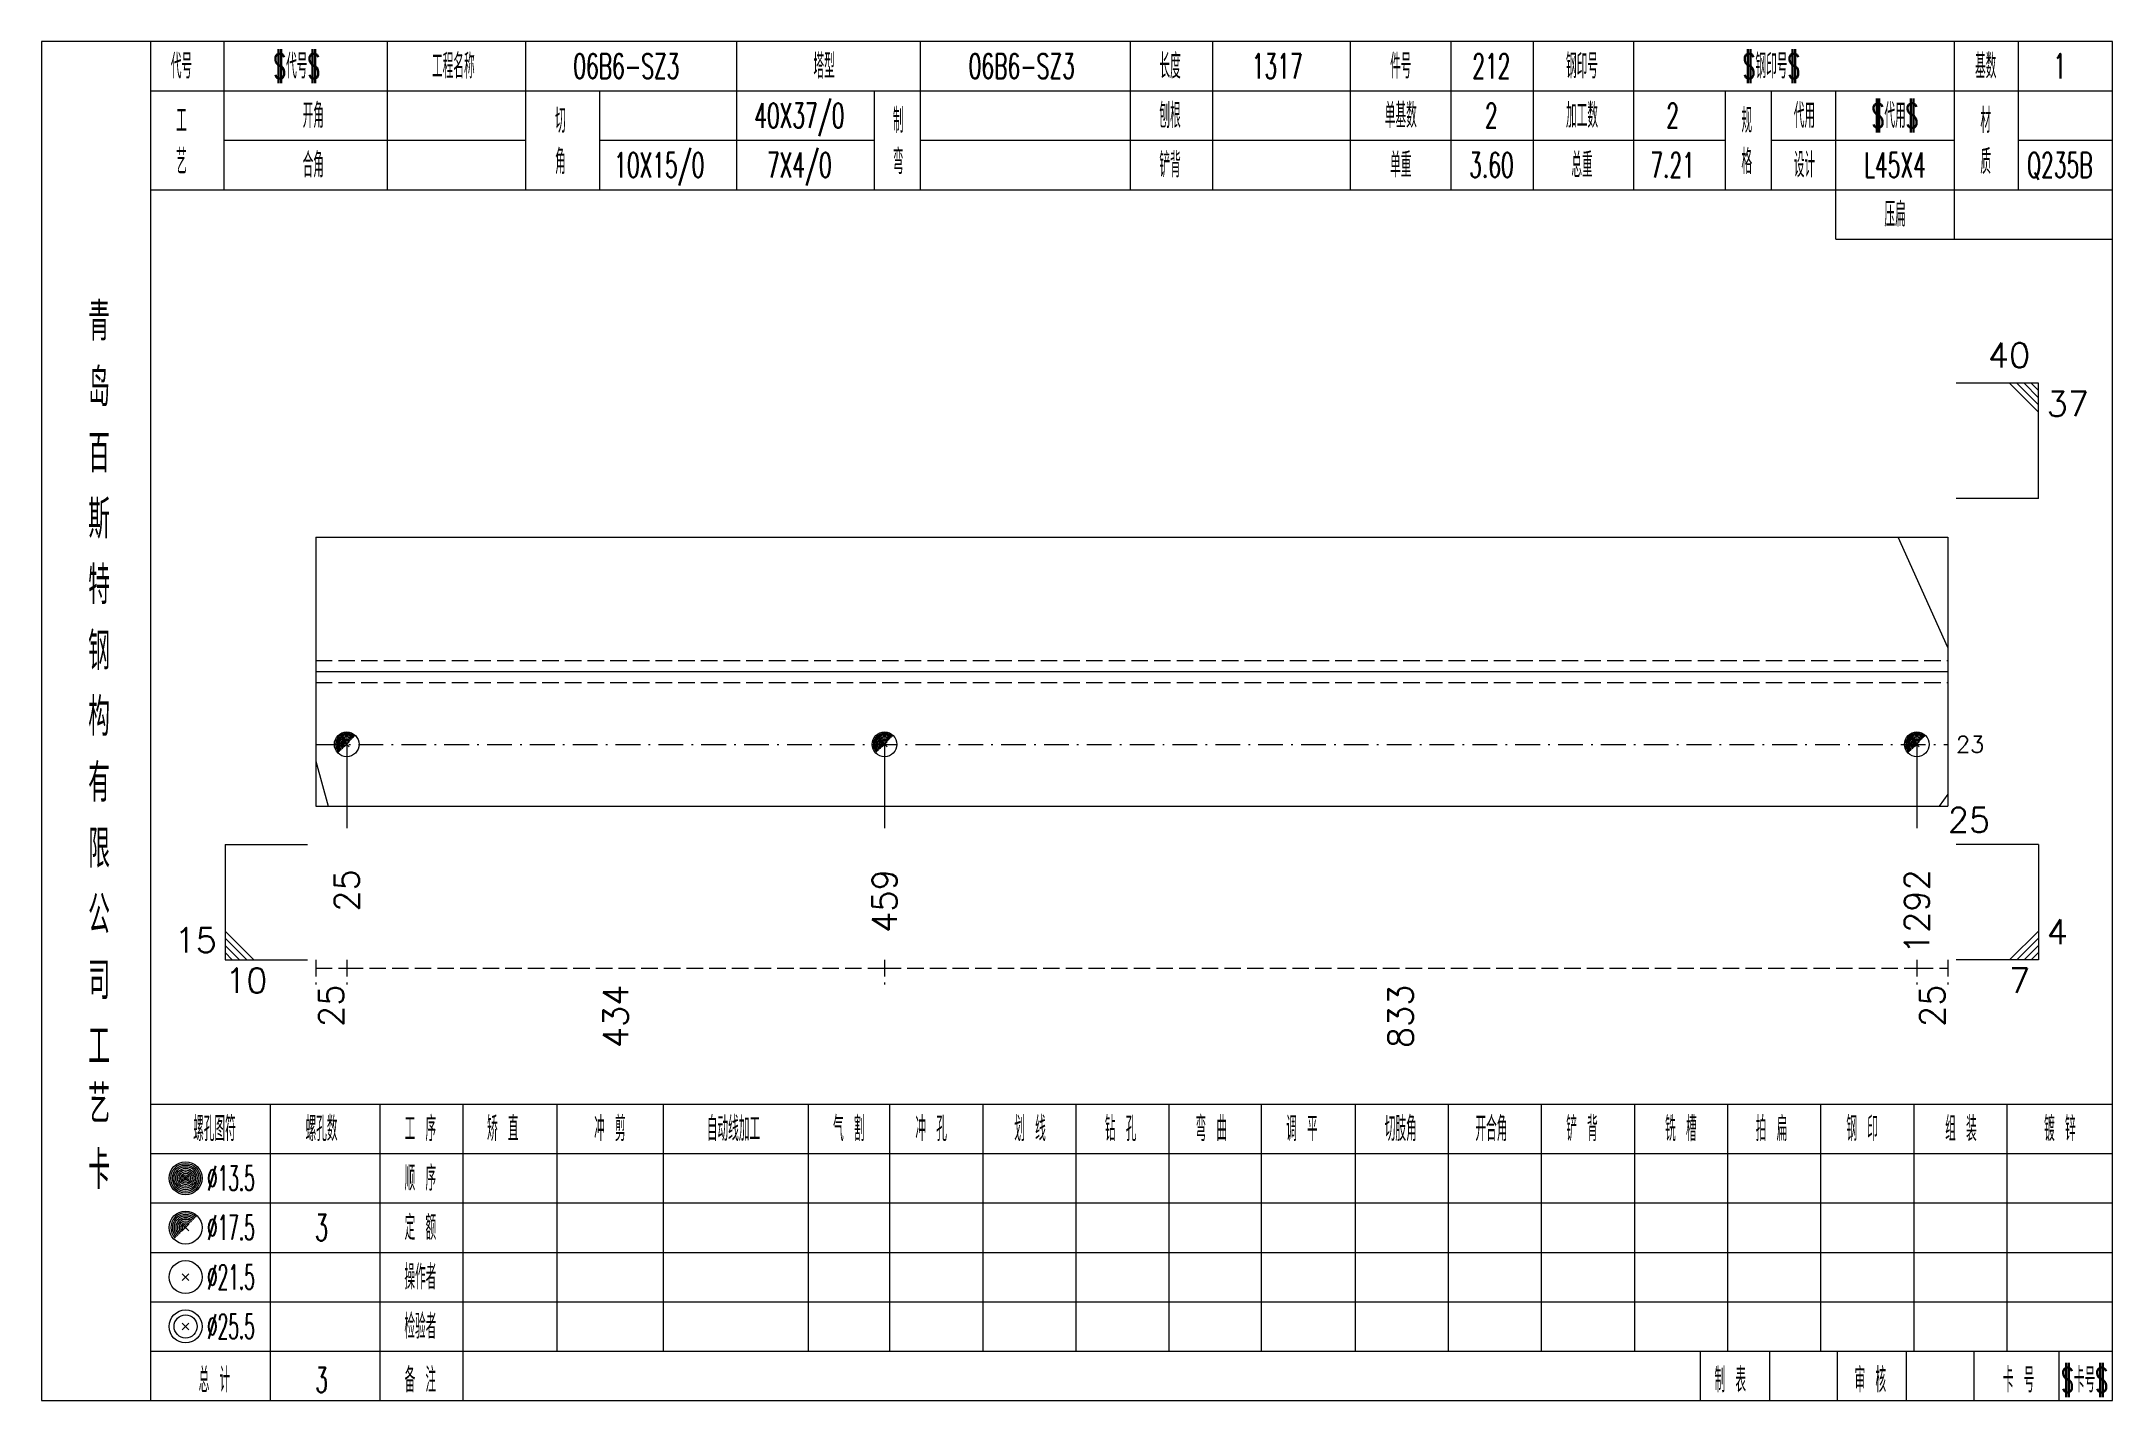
# Model space of a CAD drawing. Extents: x -533 to 8774, y 0 to 7979.
# Drawn here: x 2108.4 to 2359.8, y 7087.9 to 7252.9 of the extents above; entities that cross this region are included whole.
import ezdxf
from ezdxf.enums import TextEntityAlignment as Align

# ---------------------------------------------------------------- set-up
doc = ezdxf.new("R2010")
doc.units = 0
doc.header["$MEASUREMENT"] = 0
doc.linetypes.add('一点画线', pattern=[5.2, 3, -1, 0.2, -1])
doc.linetypes.add('虚线', pattern=[2.75, 2, -0.75])
doc.layers.get('0').update_dxf_attribs({"linetype": 'CONTINUOUS', "lineweight": 25})
for name, color, linetype, lineweight in [('1', 7, 'CONTINUOUS', 25), ('4', 7, 'CONTINUOUS', 25), ('5', 7, 'CONTINUOUS', 25)]:
    doc.layers.add(name, color=color, linetype=linetype, lineweight=lineweight)
doc.styles.get("Standard").update_dxf_attribs({"font": 'simplex.shx', "width": 0.7, "height": 3, "bigfont": 'gbhzfs.shx'})

msp = doc.modelspace()

# ---------------------------------------------------------------- texts
at = {"color": 7, "linetype": 'Continuous', "lineweight": 13}
for s, p in [('40', (2349.8, 7212.39)), ('15', (2129.7, 7141.39))]:
    msp.add_text(s, height=3, dxfattribs=at).set_placement(p, align=Align.BOTTOM_RIGHT)
for s, p in [('37', (2351.8, 7210.39)), ('10', (2130.7, 7140.39))]:
    msp.add_text(s, height=3, dxfattribs=at).set_placement(p, align=Align.TOP_LEFT)
msp.add_text('23', height=2, dxfattribs=at).set_placement((2340.8, 7167.56), align=Align.MIDDLE_LEFT)
msp.add_text('4', height=3, dxfattribs=at).set_placement((2351.8, 7142.39), align=Align.BOTTOM_LEFT)
msp.add_text('7', height=3, dxfattribs=at).set_placement((2349.8, 7140.39), align=Align.TOP_RIGHT)
at = {"color": 8, "linetype": 'Continuous', "lineweight": 9}
for s, p in [('25', (2143.58, 7138.39)), ('434', (2178.1, 7138.39)), ('833', (2273.39, 7138.39)), ('25', (2337.92, 7138.39))]:
    msp.add_text(s, height=3, rotation=90, dxfattribs=at).set_placement(p, align=Align.MIDDLE_RIGHT)
at = {"layer": '1', "color": 7, "linetype": 'Continuous', "lineweight": 13}
msp.add_text('25', height=3, dxfattribs=at).set_placement((2339.8, 7158.39), align=Align.MIDDLE_LEFT)
for s, p in [('25', (2145.46, 7152.39)), ('459', (2210.74, 7152.39)), ('1292', (2336.04, 7152.39))]:
    msp.add_text(s, height=3, rotation=90, dxfattribs=at).set_placement(p, align=Align.MIDDLE_RIGHT)
at = {"layer": '4', "color": 1, "linetype": 'Continuous', "lineweight": 13}
for s, height, width, p in [('代号', 3, 0.6, (2125.4, 7249.89)), ('$代号$', 3, 0.6, (2139.4, 7249.89)), ('工程名称', 3, 0.6, (2158.4, 7249.89)), ('06B6-SZ3', 3, 0.6, (2179.4, 7249.89)), ('塔型', 3, 0.6, (2203.4, 7249.89)), ('06B6-SZ3', 3, 0.6, (2227.4, 7249.89)), ('长度', 3, 0.6, (2245.4, 7249.89)), ('1317', 3, 0.6, (2258.4, 7249.89)), ('件号', 3, 0.6, (2273.4, 7249.89)), ('212', 3, 0.6, (2284.4, 7249.89)), ('钢印号', 3, 0.6, (2295.4, 7249.89)), ('$钢印号$', 3, 0.6, (2318.4, 7249.89)), ('基数', 3, 0.6, (2344.4, 7249.89)), ('1', 3, 0.6, (2353.4, 7249.89)), ('开角', 3, 0.6, (2141.4, 7243.89)), ('40X37/0', 3, 0.6, (2200.4, 7243.89)), ('刨根', 3, 0.6, (2245.4, 7243.89)), ('单基数', 3, 0.6, (2273.4, 7243.89)), ('2', 3, 0.6, (2284.4, 7243.89)), ('加工数', 3, 0.6, (2295.4, 7243.89)), ('2', 3, 0.6, (2306.4, 7243.89)), ('代用', 3, 0.6, (2322.4, 7243.89)), ('$代用$', 3, 0.6, (2333.4, 7243.89)), ('工', 3, 0.6, (2125.4, 7243.29)), ('切', 3, 0.6, (2171.4, 7243.29)), ('制', 3, 0.6, (2212.4, 7243.29)), ('规', 3, 0.6, (2315.4, 7243.29)), ('材', 3, 0.6, (2344.4, 7243.29)), ('艺', 3, 0.6, (2125.4, 7238.29)), ('合角', 3, 0.6, (2141.4, 7237.89)), ('角', 3, 0.6, (2171.4, 7238.29)), ('10X15/0', 3, 0.6, (2183.4, 7237.89)), ('7X4/0', 3, 0.6, (2200.4, 7237.89)), ('弯', 3, 0.6, (2212.4, 7238.29)), ('铲背', 3, 0.6, (2245.4, 7237.89)), ('单重', 3, 0.6, (2273.4, 7237.89)), ('3.60', 3, 0.6, (2284.4, 7237.89)), ('总重', 3, 0.6, (2295.4, 7237.89)), ('7.21', 3, 0.6, (2306.4, 7237.89)), ('格', 3, 0.6, (2315.4, 7238.29)), ('设计', 3, 0.6, (2322.4, 7237.89)), ('L45X4', 3, 0.6, (2333.4, 7237.89)), ('质', 3, 0.6, (2344.4, 7238.29)), ('Q235B', 3, 0.6, (2353.4, 7237.89)), ('压扁', 3, 0.6, (2333.4, 7231.89)), ('青', 4.6, 0.8, (2115.4, 7218.89)), ('岛', 4.6, 0.8, (2115.4, 7210.89)), ('百', 4.6, 0.8, (2115.4, 7202.89)), ('斯', 4.6, 0.8, (2115.4, 7194.89)), ('特', 4.6, 0.8, (2115.4, 7186.89)), ('钢', 4.6, 0.8, (2115.4, 7178.89)), ('构', 4.6, 0.8, (2115.4, 7170.89)), ('有', 4.6, 0.8, (2115.4, 7162.89)), ('限', 4.6, 0.8, (2115.4, 7154.89)), ('公', 4.6, 0.8, (2115.4, 7146.89)), ('司', 4.6, 0.8, (2115.4, 7138.89)), ('工', 4.6, 0.8, (2115.4, 7130.89)), ('艺', 4.6, 0.8, (2115.4, 7123.89)), ('螺孔图符', 3, 0.6, (2129.4, 7120.89)), ('螺孔数', 3, 0.6, (2142.4, 7120.89)), ('工 序', 3, 0.6, (2154.4, 7120.89)), ('矫 直', 3, 0.6, (2164.4, 7120.89)), ('冲 剪', 3, 0.6, (2177.4, 7120.89)), ('自动线加工', 3, 0.6, (2192.4, 7120.89)), ('气 割', 3, 0.6, (2206.4, 7120.89)), ('冲 孔', 3, 0.6, (2216.4, 7120.89)), ('划 线', 3, 0.6, (2228.4, 7120.89)), ('钻 孔', 3, 0.6, (2239.4, 7120.89)), ('弯 曲', 3, 0.6, (2250.4, 7120.89)), ('调 平', 3, 0.6, (2261.4, 7120.89)), ('切肢角', 3, 0.6, (2273.4, 7120.89)), ('开合角', 3, 0.6, (2284.4, 7120.89)), ('铲 背', 3, 0.6, (2295.4, 7120.89)), ('铣 槽', 3, 0.6, (2307.4, 7120.89)), ('拍 扁', 3, 0.6, (2318.4, 7120.89)), ('钢 印', 3, 0.6, (2329.4, 7120.89)), ('组 装', 3, 0.6, (2341.4, 7120.89)), ('镀 锌', 3, 0.6, (2353.4, 7120.89)), ('卡', 4.6, 0.8, (2115.4, 7115.89)), ('%%C13.5', 3, 0.5, (2131.4, 7114.89)), ('顺 序', 3, 0.6, (2154.4, 7114.89)), ('%%C17.5', 3, 0.5, (2131.4, 7108.89)), ('3', 3.2, 0.6, (2142.4, 7108.89)), ('定 额', 3, 0.6, (2154.4, 7108.89)), ('操作者', 3, 0.6, (2154.4, 7102.89)), ('%%C21.5', 3, 0.5, (2131.4, 7102.89)), ('%%C25.5', 3, 0.5, (2131.4, 7096.89)), ('检验者', 3, 0.6, (2154.4, 7096.89)), ('总 计', 3, 0.6, (2129.4, 7090.39)), ('备 注', 3, 0.6, (2154.4, 7090.39)), ('制 表', 3, 0.6, (2313.4, 7090.39)), ('审 核', 3, 0.6, (2330.4, 7090.39)), ('卡 号', 3, 0.6, (2348.4, 7090.39)), ('$卡号$', 3, 0.6, (2356.4, 7090.39)), ('3', 3, 0.6, (2142.4, 7090.39))]:
    msp.add_text(s, height=height, dxfattribs=dict(at, width=width)).set_placement(p, align=Align.MIDDLE_CENTER)

# ---------------------------------------------------------------- blocks, each defined once
blk = doc.blocks.new('孔17.5')
at = {"layer": '5', "color": 7, "linetype": 'Continuous', "lineweight": 0}
for p, q in [((-0.2, -0.2), (0.2, 0.2)), ((-0.2, 0.2), (0.2, -0.2))]:
    blk.add_line(p, q, dxfattribs=at)
at = {"layer": '5', "color": 7, "linetype": 'Continuous', "lineweight": 13}
blk.add_circle((0, 0), 1, dxfattribs=at)
for radius in [0.9, 0.8, 0.7, 0.6, 0.5, 0.4, 0.3, 0.2, 0.1]:
    blk.add_arc((0, 0), radius, 45, 225, dxfattribs=at)

# ---------------------------------------------------------------- linework, layer by layer
at = {"color": 7, "linetype": 'Continuous', "lineweight": 13}
for p, q in [((2350.8, 7211.39), (2340.8, 7211.39)), ((2347.3, 7211.39), (2350.8, 7207.89)), ((2348.18, 7211.39), (2350.8, 7208.77)), ((2349.05, 7211.39), (2350.8, 7209.64)), ((2349.93, 7211.39), (2350.8, 7210.52)), ((2350.8, 7197.39), (2350.8, 7211.39)), ((2350.8, 7197.39), (2340.8, 7197.39)), ((2339.8, 7179.3), (2333.78, 7192.73)), ((2145.46, 7167.56), (2145.46, 7157.39)), ((2210.74, 7167.56), (2210.74, 7157.39)), ((2336.04, 7167.56), (2336.04, 7157.39)), ((2141.7, 7165.5), (2143.2, 7160.06)), ((2339.8, 7161.51), (2338.75, 7160.06)), ((2130.7, 7155.39), (2140.7, 7155.39)), ((2130.7, 7155.39), (2130.7, 7141.39)), ((2350.8, 7155.39), (2340.8, 7155.39)), ((2350.8, 7155.39), (2350.8, 7141.39)), ((2134.2, 7141.39), (2130.7, 7144.89)), ((2347.3, 7141.39), (2350.8, 7144.89)), ((2133.32, 7141.39), (2130.7, 7144.02)), ((2132.45, 7141.39), (2130.7, 7143.14)), ((2348.18, 7141.39), (2350.8, 7144.02)), ((2349.05, 7141.39), (2350.8, 7143.14)), ((2131.57, 7141.39), (2130.7, 7142.27)), ((2130.7, 7141.39), (2140.7, 7141.39)), ((2350.8, 7141.39), (2340.8, 7141.39)), ((2349.93, 7141.39), (2350.8, 7142.27))]:
    msp.add_line(p, q, dxfattribs=at)
at = {"color": 7, "linetype": 'Continuous', "lineweight": 18}
for p, q in [((2141.7, 7192.73), (2141.7, 7160.06)), ((2141.7, 7192.73), (2339.8, 7192.73)), ((2339.8, 7192.73), (2339.8, 7160.06)), ((2141.7, 7176.39), (2339.8, 7176.39))]:
    msp.add_line(p, q, dxfattribs=at)
at = {"color": 1, "linetype": '虚线', "lineweight": 18}
for p, q in [((2141.7, 7177.73), (2339.8, 7177.73)), ((2141.7, 7175.06), (2339.8, 7175.06))]:
    msp.add_line(p, q, dxfattribs=at)
at = {"color": 3, "linetype": '一点画线', "lineweight": 13}
msp.add_line((2141.7, 7167.56), (2339.8, 7167.56), dxfattribs=at)
at = {"color": 8, "linetype": '虚线', "lineweight": 9}
for p, q in [((2141.7, 7141.39), (2141.7, 7138.39)), ((2141.7, 7140.39), (2145.46, 7140.39)), ((2145.46, 7141.39), (2145.46, 7138.39)), ((2145.46, 7141.39), (2145.46, 7138.39)), ((2145.46, 7140.39), (2210.74, 7140.39)), ((2210.74, 7141.39), (2210.74, 7138.39)), ((2210.74, 7141.39), (2210.74, 7138.39)), ((2210.74, 7140.39), (2336.04, 7140.39)), ((2336.04, 7141.39), (2336.04, 7138.39)), ((2336.04, 7141.39), (2336.04, 7138.39)), ((2336.04, 7140.39), (2339.8, 7140.39)), ((2339.8, 7141.39), (2339.8, 7138.39))]:
    msp.add_line(p, q, dxfattribs=at)
at = {"layer": '1', "color": 7, "linetype": 'Continuous', "lineweight": 18}
msp.add_line((2141.7, 7160.06), (2339.8, 7160.06), dxfattribs=at)
at = {"layer": '4', "color": 1, "linetype": 'Continuous', "lineweight": 18}
for p, q in [((2121.7, 7087.89), (2121.7, 7252.89)), ((2130.6, 7234.89), (2130.6, 7252.89)), ((2150.4, 7234.89), (2150.4, 7252.89)), ((2167.2, 7234.89), (2167.2, 7252.89)), ((2192.8, 7234.89), (2192.8, 7252.89)), ((2215.1, 7234.89), (2215.1, 7252.89)), ((2240.6, 7234.89), (2240.6, 7252.89)), ((2250.6, 7234.89), (2250.6, 7252.89)), ((2267.3, 7234.89), (2267.3, 7252.89)), ((2279.5, 7234.89), (2279.5, 7252.89)), ((2289.5, 7234.89), (2289.5, 7252.89)), ((2301.7, 7234.89), (2301.7, 7252.89)), ((2340.6, 7228.89), (2340.6, 7252.89)), ((2348.4, 7234.89), (2348.4, 7252.89)), ((2121.7, 7246.89), (2359.8, 7246.89)), ((2176.2, 7234.89), (2176.2, 7246.89)), ((2209.5, 7234.89), (2209.5, 7246.89)), ((2312.8, 7234.89), (2312.8, 7246.89)), ((2318.4, 7234.89), (2318.4, 7246.89)), ((2326.2, 7228.89), (2326.2, 7246.89)), ((2130.6, 7240.89), (2167.2, 7240.89)), ((2176.2, 7240.89), (2209.5, 7240.89)), ((2215.1, 7240.89), (2312.8, 7240.89)), ((2318.4, 7240.89), (2340.6, 7240.89)), ((2348.4, 7240.89), (2359.8, 7240.89)), ((2121.7, 7234.89), (2359.8, 7234.89)), ((2326.2, 7228.89), (2359.8, 7228.89)), ((2121.7, 7123.89), (2359.8, 7123.89)), ((2136.2, 7087.89), (2136.2, 7123.89)), ((2149.5, 7087.89), (2149.5, 7123.89)), ((2159.6, 7087.89), (2159.6, 7123.89)), ((2171, 7093.89), (2171, 7123.89)), ((2183.9, 7093.89), (2183.9, 7123.89)), ((2201.5, 7093.89), (2201.5, 7123.89)), ((2211.4, 7093.89), (2211.4, 7123.89)), ((2222.7, 7093.89), (2222.7, 7123.89)), ((2234, 7093.89), (2234, 7123.89)), ((2245.3, 7093.89), (2245.3, 7123.89)), ((2256.5, 7093.89), (2256.5, 7123.89)), ((2267.9, 7093.89), (2267.9, 7123.89)), ((2279.2, 7093.89), (2279.2, 7123.89)), ((2290.5, 7093.89), (2290.5, 7123.89)), ((2301.8, 7093.89), (2301.8, 7123.89)), ((2313.1, 7093.89), (2313.1, 7123.89)), ((2324.4, 7093.89), (2324.4, 7123.89)), ((2335.7, 7093.89), (2335.7, 7123.89)), ((2347, 7093.89), (2347, 7123.89)), ((2121.7, 7117.89), (2359.8, 7117.89)), ((2121.7, 7111.89), (2359.8, 7111.89)), ((2121.7, 7105.89), (2359.8, 7105.89)), ((2121.7, 7099.89), (2359.8, 7099.89)), ((2121.7, 7093.89), (2359.8, 7093.89)), ((2309.8, 7087.89), (2309.8, 7093.89)), ((2318.2, 7087.89), (2318.2, 7093.89)), ((2326.4, 7087.89), (2326.4, 7093.89)), ((2334.8, 7087.89), (2334.8, 7093.89)), ((2343, 7087.89), (2343, 7093.89)), ((2353.3, 7087.89), (2353.3, 7093.89))]:
    msp.add_line(p, q, dxfattribs=at)
at = {"layer": '4', "color": 7, "linetype": 'Continuous', "lineweight": 13}
for p, q in [((2125.7, 7114.69), (2126.1, 7115.09)), ((2126.1, 7114.69), (2125.7, 7115.09)), ((2125.5, 7102.49), (2126.3, 7103.29)), ((2126.3, 7102.49), (2125.5, 7103.29)), ((2125.5, 7096.49), (2126.3, 7097.29)), ((2126.3, 7096.49), (2125.5, 7097.29))]:
    msp.add_line(p, q, dxfattribs=at)
at = {"layer": '4', "color": 7, "linetype": 'Continuous', "lineweight": 0}
for p, q in [((2125.5, 7108.49), (2126.3, 7109.29)), ((2125.5, 7109.29), (2126.3, 7108.49))]:
    msp.add_line(p, q, dxfattribs=at)
at = {"layer": '4', "color": 1, "linetype": 'Continuous', "lineweight": 18}
msp.add_lwpolyline([(2108.4, 7252.89), (2108.4, 7087.89), (2359.8, 7087.89), (2359.8, 7252.89)], close=True, dxfattribs=at)
at = {"layer": '4', "color": 7, "linetype": 'Continuous', "lineweight": 13}
for centre, radius in [((2125.9, 7114.89), 2), ((2125.9, 7114.89), 1.8), ((2125.9, 7114.89), 1.6), ((2125.9, 7114.89), 1.4), ((2125.9, 7114.89), 1.2), ((2125.9, 7114.89), 1), ((2125.9, 7114.89), 0.8), ((2125.9, 7114.89), 0.6), ((2125.9, 7114.89), 0.4), ((2125.9, 7114.89), 0.2), ((2125.9, 7108.89), 2), ((2125.9, 7102.89), 2), ((2125.9, 7096.89), 2), ((2125.9, 7096.89), 1.4)]:
    msp.add_circle(centre, radius, dxfattribs=at)
for radius in [1.8, 1.6, 1.4, 1.2, 1, 0.8, 0.6, 0.4, 0.2]:
    msp.add_arc((2125.9, 7108.89), radius, 45, 225, dxfattribs=at)

# ---------------------------------------------------------------- block references
at = {"layer": '1', "color": 7, "linetype": 'Continuous', "lineweight": 13, "xscale": 1.5, "yscale": 1.5, "zscale": 1.5}
for p in [(2145.46, 7167.56), (2210.74, 7167.56), (2336.04, 7167.56)]:
    msp.add_blockref('孔17.5', p, dxfattribs=at)

msp.set_redraw_order([(e.dxf.handle, doc.entitydb.next_handle()) for e in msp.query("TEXT MTEXT ATTDEF DIMENSION ARC_DIMENSION")])  # texts and dimensions are drawn at this point

doc.saveas('drawing.dxf')
